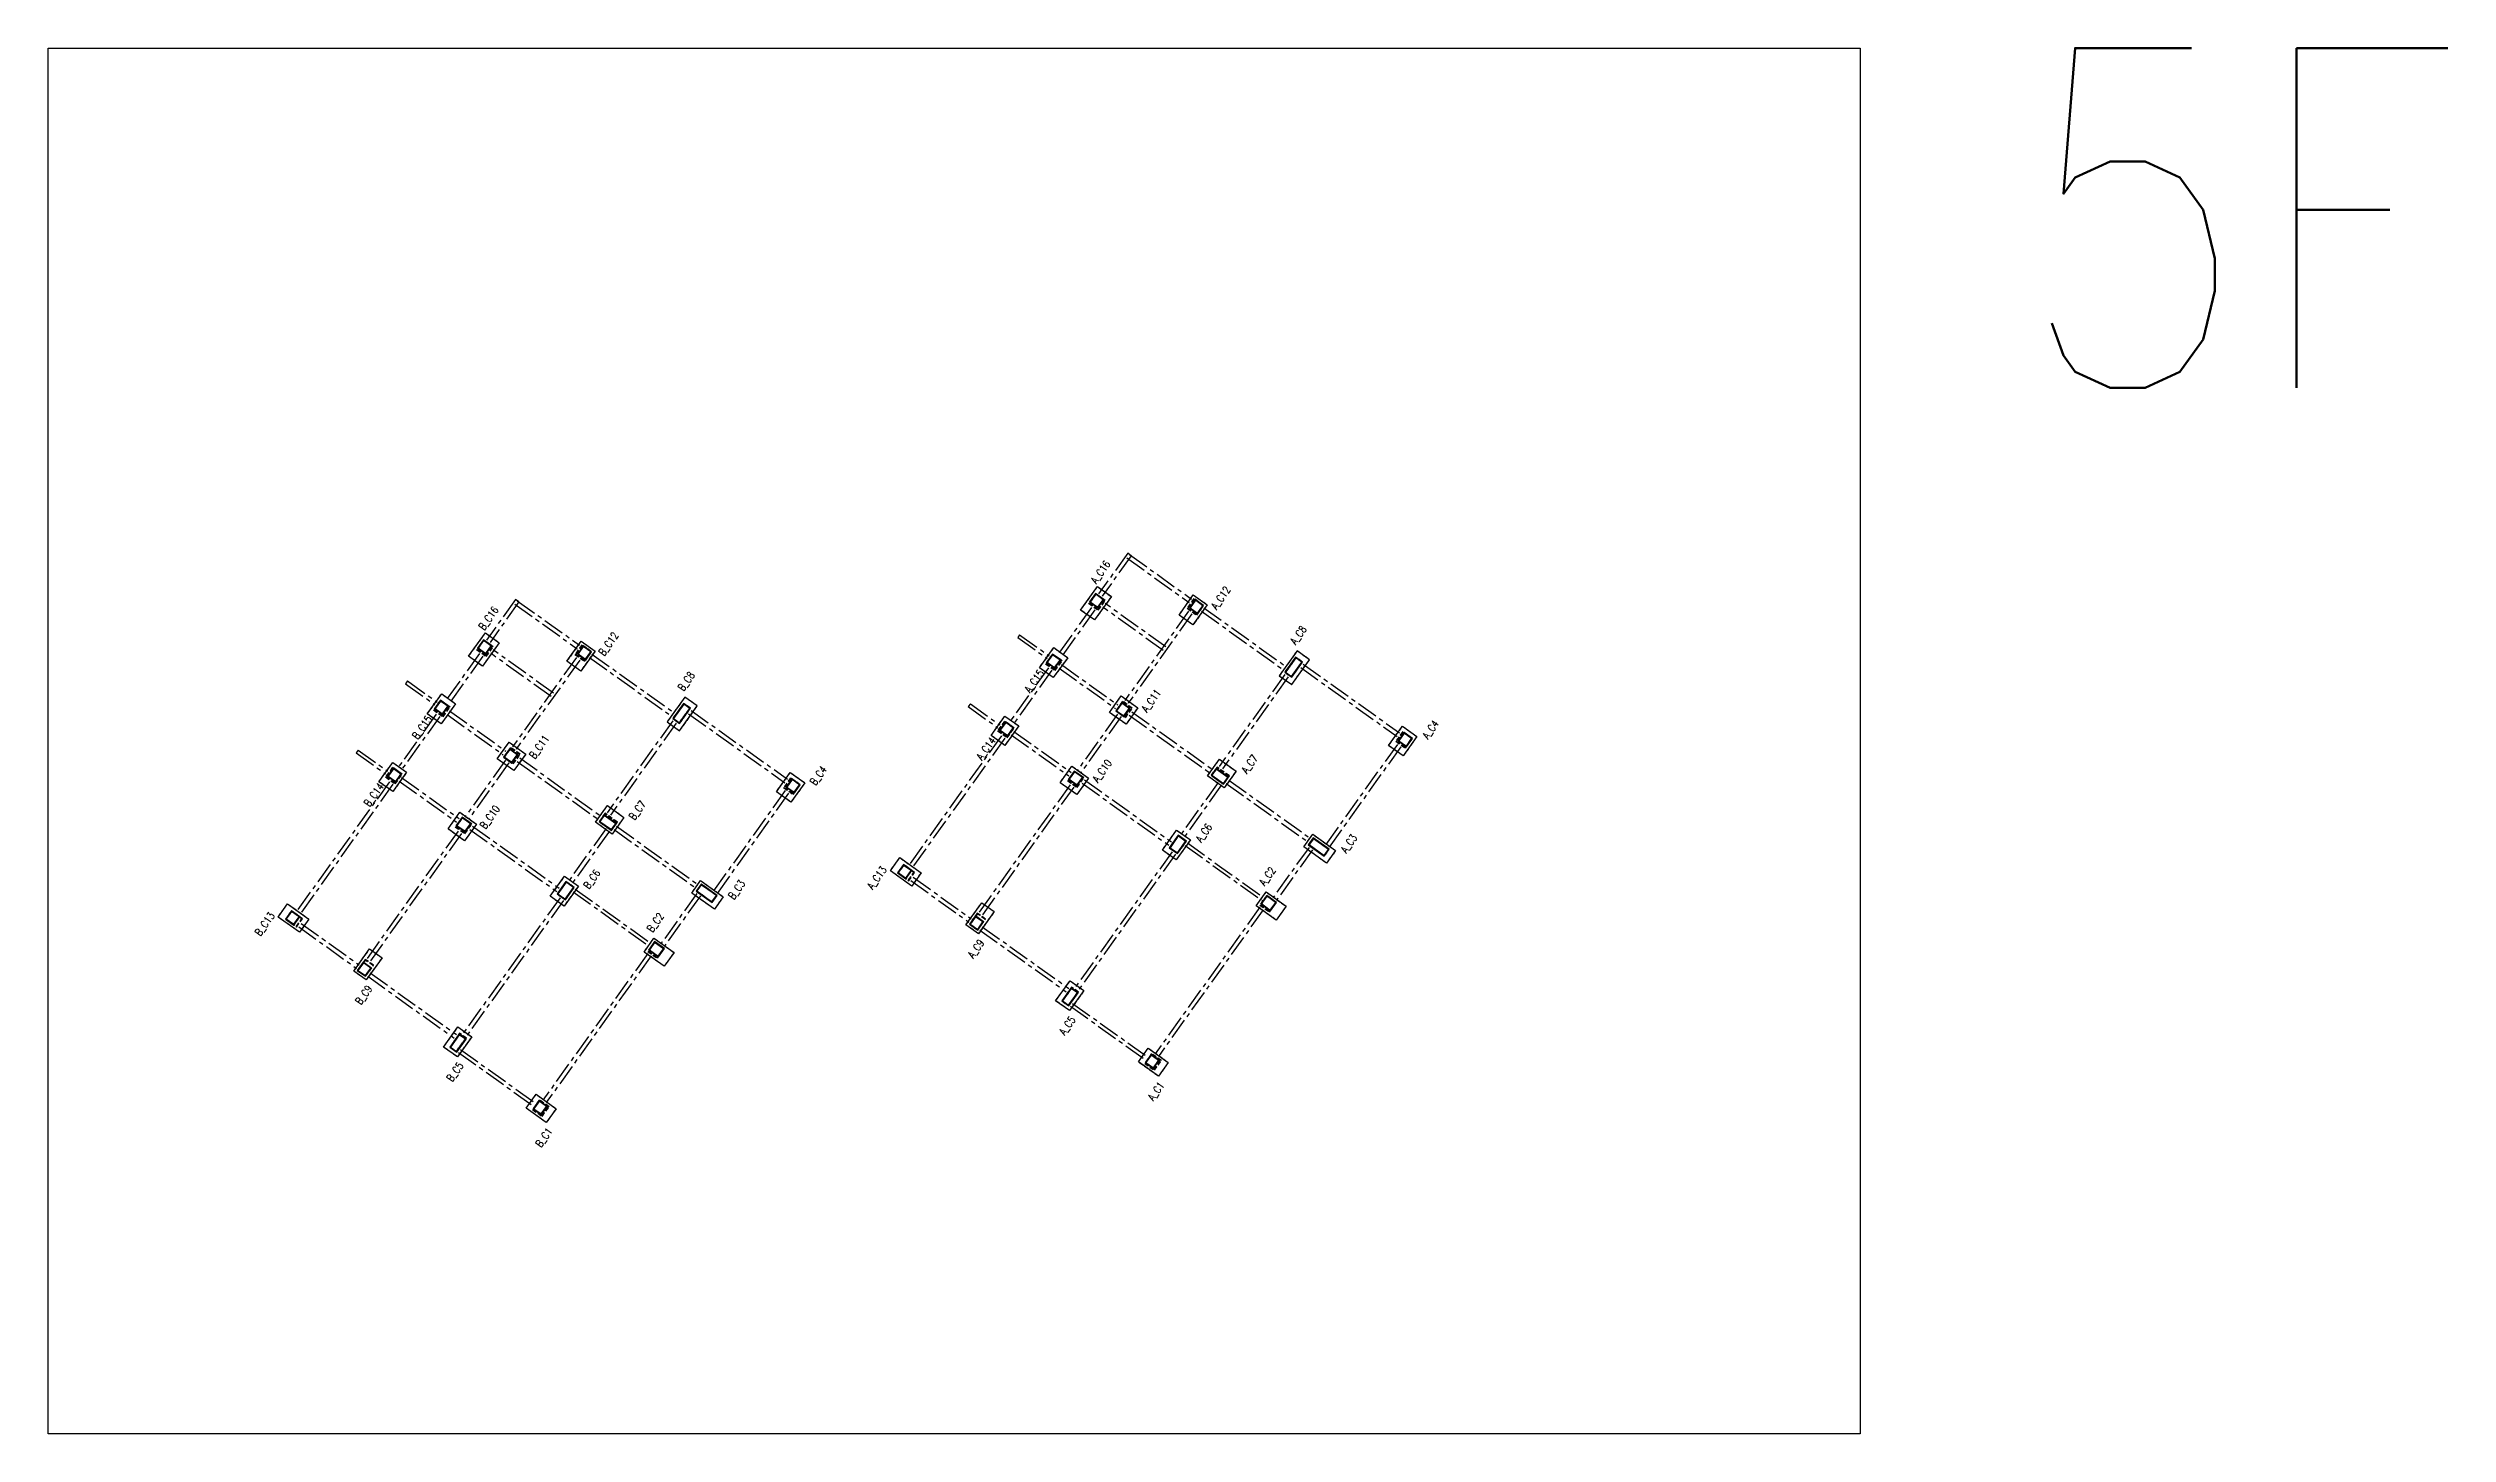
# Model space of a CAD drawing. Header units: millimetres. Extents: x 50002 to 69886, y 27475 to 200427.
# Drawn here: x 50002 to 64126, y 73252 to 81407 of the extents above; entities that cross this region are included whole.
import ezdxf
from ezdxf.enums import TextEntityAlignment as Align

# ---------------------------------------------------------------- set-up
doc = ezdxf.new("R2010")
doc.units = ezdxf.units.MM
doc.header["$LTSCALE"] = 100
doc.header["$MEASUREMENT"] = 0
doc.linetypes.add('CENTER', pattern=[2, 1.25, -0.25, 0.25, -0.25])
doc.linetypes.add('HIDDEN', pattern=[0.375, 0.25, -0.125])
for name, color, linetype in [('TC-COLUMN', 1, 'Continuous'), ('TC-TC', 4, 'Continuous'), ('TC-虛柱', 4, 'HIDDEN'), ('TC-虛鋼柱', 4, 'HIDDEN'), ('TC-鋼柱', 11, 'Continuous')]:
    doc.layers.add(name, color=color, linetype=linetype)
doc.layers.add('TC-鋼粱(隱藏)', color=183, linetype='CENTER', plot=False)
doc.styles.get("Standard").update_dxf_attribs({"font": 'txt.shx', "width": 0.8, "bigfont": 'ae.shx'})

msp = doc.modelspace()

# ---------------------------------------------------------------- texts
at = {"layer": 'Defpoints', "color": 2, "width": 0.8}
msp.add_text('5F', height=2000, rotation=360, dxfattribs=at).set_placement((61589, 81407), align=Align.TOP_LEFT)
at = {"layer": 'TC-TC', "width": 0.8}
for s, p in [('A_C16', (56196, 78324)), ('B_C16', (52594, 78052)), ('A_C12', (56903, 78172)), ('A_C8', (57360, 77953)), ('B_C12', (53300, 77901)), ('B_C8', (53758, 77681)), ('A_C15', (55806, 77682)), ('A_C11', (56494, 77567)), ('B_C15', (52203, 77410)), ('A_C4', (58138, 77397)), ('B_C11', (52892, 77295)), ('A_C14', (55522, 77285)), ('B_C4', (54535, 77126)), ('A_C10', (56205, 77154)), ('A_C7', (57073, 77194)), ('B_C14', (51919, 77013)), ('B_C10', (52602, 76882)), ('B_C7', (53470, 76922)), ('A_C6', (56804, 76789)), ('A_C3', (57658, 76726)), ('B_C6', (53202, 76517)), ('A_C13', (54880, 76525)), ('A_C2', (57178, 76534)), ('B_C3', (54055, 76455)), ('B_C13', (51277, 76253)), ('B_C2', (53576, 76262)), ('A_C9', (55463, 76107)), ('B_C9', (51860, 75836)), ('A_C5', (56000, 75655)), ('B_C5', (52397, 75383)), ('A_C1', (56523, 75269)), ('B_C1', (52920, 74997))]:
    msp.add_text(s, height=45, rotation=54.44, dxfattribs=at).set_placement(p, align=Align.MIDDLE_CENTER)

# ---------------------------------------------------------------- linework, layer by layer
at = {"layer": 'Defpoints'}
msp.add_lwpolyline([(50002, 81407), (60666, 81407), (60666, 73252), (50002, 73252)], close=True, dxfattribs=at)
at = {"layer": 'TC-COLUMN'}
for points in [[(56260, 78180), (56161, 78042), (56079, 78100), (56178, 78238)], [(56658, 78071), (56742, 78189), (56824, 78131), (56740, 78013)], [(52477, 77828), (52576, 77966), (52657, 77908), (52558, 77770)], [(53056, 77799), (53140, 77917), (53221, 77859), (53137, 77741)], [(55837, 77761), (55921, 77879), (56003, 77820), (55918, 77703)], [(57248, 77714), (57321, 77662), (57426, 77808), (57353, 77860)], [(52234, 77489), (52319, 77607), (52400, 77549), (52316, 77431)], [(53645, 77442), (53719, 77390), (53823, 77536), (53750, 77588)], [(56318, 77595), (56415, 77525), (56346, 77428), (56248, 77497)], [(55552, 77362), (55633, 77476), (55715, 77418), (55633, 77304)], [(57891, 77303), (57973, 77417), (58058, 77356), (57977, 77242)], [(52715, 77323), (52813, 77253), (52743, 77156), (52646, 77225)], [(51949, 77090), (52031, 77204), (52112, 77146), (52031, 77032)], [(54289, 77031), (54370, 77145), (54456, 77084), (54374, 76970)], [(56028, 77182), (56125, 77112), (56056, 77014), (55958, 77084)], [(56896, 77222), (56994, 77152), (56924, 77054), (56826, 77124)], [(52425, 76910), (52523, 76840), (52453, 76742), (52356, 76812)], [(53294, 76950), (53391, 76880), (53321, 76782), (53224, 76852)], [(56560, 76688), (56644, 76806), (56725, 76748), (56641, 76630)], [(57392, 76707), (57445, 76781), (57579, 76685), (57526, 76611)], [(55085, 76476), (54959, 76566), (55014, 76644), (55140, 76554)], [(52957, 76416), (53042, 76534), (53123, 76476), (53039, 76358)], [(53790, 76435), (53842, 76509), (53976, 76413), (53924, 76340)], [(57230, 76276), (57112, 76360), (57171, 76442), (57288, 76357)], [(51482, 76204), (51356, 76294), (51411, 76372), (51537, 76282)], [(55497, 76378), (55570, 76326), (55477, 76196), (55404, 76248)], [(53628, 76004), (53510, 76088), (53568, 76170), (53686, 76085)], [(51894, 76106), (51968, 76054), (51874, 75924), (51801, 75976)], [(55932, 75801), (56017, 75919), (56098, 75861), (56014, 75743)], [(52330, 75529), (52414, 75647), (52495, 75589), (52411, 75471)], [(56537, 75357), (56419, 75441), (56477, 75523), (56595, 75438)], [(52934, 75085), (52816, 75169), (52874, 75251), (52992, 75166)]]:
    msp.add_lwpolyline(points, close=True, dxfattribs=at)
at = {"layer": 'TC-虛柱'}
for points in [[(56260, 78180), (56161, 78042), (56079, 78100), (56178, 78238)], [(56658, 78071), (56742, 78189), (56824, 78131), (56740, 78013)], [(52477, 77828), (52576, 77966), (52657, 77908), (52558, 77770)], [(53056, 77799), (53140, 77917), (53221, 77859), (53137, 77741)], [(55837, 77761), (55921, 77879), (56003, 77820), (55918, 77703)], [(57248, 77714), (57321, 77662), (57426, 77808), (57353, 77860)], [(52234, 77489), (52319, 77607), (52400, 77549), (52316, 77431)], [(53645, 77442), (53719, 77390), (53823, 77536), (53750, 77588)], [(56318, 77595), (56415, 77525), (56346, 77428), (56248, 77497)], [(55552, 77362), (55633, 77476), (55715, 77418), (55633, 77304)], [(57891, 77303), (57973, 77417), (58058, 77356), (57977, 77242)], [(52715, 77323), (52813, 77253), (52743, 77156), (52646, 77225)], [(51949, 77090), (52031, 77204), (52112, 77146), (52031, 77032)], [(54289, 77031), (54370, 77145), (54456, 77084), (54374, 76970)], [(56028, 77182), (56125, 77112), (56056, 77014), (55958, 77084)], [(56896, 77222), (56994, 77152), (56924, 77054), (56826, 77124)], [(52425, 76910), (52523, 76840), (52453, 76742), (52356, 76812)], [(53294, 76950), (53391, 76880), (53321, 76782), (53224, 76852)], [(56560, 76688), (56644, 76806), (56725, 76748), (56641, 76630)], [(57392, 76707), (57445, 76781), (57579, 76685), (57526, 76611)], [(55085, 76476), (54959, 76566), (55014, 76644), (55140, 76554)], [(52957, 76416), (53042, 76534), (53123, 76476), (53039, 76358)], [(53790, 76435), (53842, 76509), (53976, 76413), (53924, 76340)], [(57230, 76276), (57112, 76360), (57171, 76442), (57288, 76357)], [(51482, 76204), (51356, 76294), (51411, 76372), (51537, 76282)], [(55497, 76378), (55570, 76326), (55477, 76196), (55404, 76248)], [(53628, 76004), (53510, 76088), (53568, 76170), (53686, 76085)], [(51894, 76106), (51968, 76054), (51874, 75924), (51801, 75976)], [(55932, 75801), (56017, 75919), (56098, 75861), (56014, 75743)], [(52330, 75529), (52414, 75647), (52495, 75589), (52411, 75471)], [(56537, 75357), (56419, 75441), (56477, 75523), (56595, 75438)], [(52934, 75085), (52816, 75169), (52874, 75251), (52992, 75166)]]:
    msp.add_lwpolyline(points, close=True, dxfattribs=at)
at = {"layer": 'TC-虛鋼柱'}
for points in [[(56183, 78099), (56224, 78156), (56167, 78197), (56126, 78140)], [(56183, 78103), (56220, 78155), (56168, 78193), (56131, 78141)], [(56762, 78070), (56803, 78127), (56746, 78168), (56705, 78111)], [(56761, 78074), (56799, 78126), (56747, 78164), (56709, 78112)], [(52581, 77827), (52622, 77884), (52565, 77925), (52524, 77868)], [(52580, 77831), (52617, 77884), (52565, 77921), (52528, 77869)], [(53160, 77798), (53200, 77855), (53144, 77896), (53103, 77839)], [(53159, 77802), (53196, 77855), (53144, 77892), (53107, 77840)], [(55929, 77744), (55970, 77801), (55913, 77841), (55872, 77784)], [(55929, 77748), (55966, 77800), (55914, 77837), (55877, 77785)], [(57385, 77794), (57344, 77823), (57280, 77734), (57321, 77705)], [(57381, 77793), (57345, 77819), (57285, 77734), (57320, 77709)], [(52327, 77472), (52368, 77529), (52311, 77570), (52270, 77513)], [(52326, 77476), (52363, 77528), (52311, 77565), (52274, 77513)], [(53783, 77522), (53742, 77551), (53678, 77462), (53719, 77433)], [(53778, 77521), (53743, 77547), (53682, 77462), (53718, 77437)], [(56343, 77467), (56383, 77523), (56326, 77564), (56286, 77507)], [(56342, 77471), (56379, 77523), (56327, 77560), (56290, 77508)], [(55647, 77349), (55688, 77406), (55631, 77447), (55590, 77390)], [(55647, 77353), (55684, 77405), (55632, 77443), (55594, 77391)], [(52740, 77195), (52781, 77252), (52724, 77292), (52683, 77235)], [(52740, 77199), (52777, 77251), (52725, 77288), (52687, 77236)], [(57991, 77287), (58032, 77344), (57975, 77385), (57934, 77328)], [(57990, 77291), (58027, 77344), (57975, 77381), (57938, 77329)], [(52045, 77077), (52086, 77134), (52029, 77175), (51988, 77118)], [(52044, 77081), (52081, 77134), (52029, 77171), (51992, 77119)], [(56058, 77056), (56098, 77113), (56041, 77153), (56001, 77097)], [(56057, 77060), (56094, 77112), (56042, 77149), (56005, 77097)], [(56920, 77075), (56955, 77124), (56882, 77176), (56847, 77128)], [(56920, 77079), (56951, 77123), (56883, 77172), (56851, 77128)], [(54388, 77015), (54429, 77072), (54372, 77113), (54331, 77056)], [(54388, 77020), (54425, 77072), (54373, 77109), (54336, 77057)], [(52455, 76784), (52496, 76841), (52439, 76882), (52398, 76825)], [(52455, 76788), (52492, 76840), (52440, 76877), (52402, 76825)], [(53318, 76803), (53353, 76852), (53280, 76905), (53245, 76856)], [(53317, 76808), (53349, 76851), (53280, 76900), (53249, 76856)], [(56649, 76667), (56702, 76740), (56653, 76775), (56600, 76702)], [(56649, 76671), (56697, 76739), (56653, 76771), (56605, 76702)], [(57513, 76652), (57542, 76693), (57448, 76760), (57419, 76719)], [(57512, 76656), (57537, 76692), (57449, 76755), (57423, 76720)], [(55067, 76507), (55102, 76556), (55037, 76603), (55002, 76554)], [(55066, 76512), (55098, 76555), (55037, 76598), (55006, 76555)], [(53047, 76395), (53099, 76468), (53050, 76503), (52998, 76430)], [(53046, 76399), (53095, 76467), (53051, 76499), (53002, 76430)], [(53910, 76380), (53939, 76421), (53846, 76488), (53817, 76447)], [(53909, 76384), (53935, 76420), (53846, 76484), (53821, 76448)], [(57190, 76323), (57231, 76380), (57174, 76421), (57133, 76364)], [(57190, 76327), (57227, 76379), (57175, 76417), (57137, 76364)], [(51464, 76235), (51499, 76284), (51434, 76331), (51399, 76282)], [(51464, 76240), (51495, 76284), (51435, 76327), (51404, 76283)], [(55473, 76217), (55520, 76282), (55471, 76317), (55425, 76252)], [(55473, 76221), (55516, 76281), (55472, 76313), (55429, 76252)], [(53588, 76051), (53629, 76108), (53572, 76149), (53531, 76092)], [(53587, 76055), (53624, 76107), (53572, 76145), (53535, 76093)], [(51871, 75945), (51918, 76010), (51869, 76045), (51822, 75980)], [(51870, 75949), (51913, 76009), (51869, 76041), (51826, 75980)], [(56009, 75771), (56067, 75852), (56026, 75882), (55968, 75800)], [(56008, 75775), (56063, 75852), (56027, 75877), (55972, 75801)], [(52407, 75499), (52465, 75581), (52424, 75610), (52366, 75528)], [(52406, 75503), (52460, 75580), (52425, 75605), (52370, 75529)], [(56513, 75392), (56554, 75449), (56497, 75490), (56456, 75433)], [(56512, 75397), (56549, 75449), (56497, 75486), (56460, 75434)], [(52910, 75121), (52951, 75178), (52894, 75218), (52853, 75161)], [(52910, 75125), (52947, 75177), (52895, 75214), (52858, 75162)]]:
    msp.add_lwpolyline(points, close=True, dxfattribs=at)
at = {"layer": 'TC-鋼柱'}
for points in [[(56181, 78113), (56216, 78162), (56167, 78197), (56132, 78148)], [(56180, 78117), (56212, 78161), (56168, 78193), (56136, 78149)], [(56768, 78078), (56803, 78127), (56754, 78162), (56719, 78113)], [(56767, 78082), (56799, 78126), (56755, 78158), (56723, 78114)], [(52579, 77841), (52614, 77890), (52565, 77925), (52530, 77876)], [(52578, 77845), (52609, 77889), (52565, 77921), (52534, 77877)], [(53166, 77806), (53200, 77855), (53152, 77890), (53117, 77841)], [(53165, 77811), (53196, 77855), (53152, 77886), (53121, 77842)], [(55927, 77758), (55962, 77807), (55913, 77841), (55878, 77793)], [(55926, 77762), (55958, 77806), (55914, 77837), (55882, 77793)], [(57385, 77794), (57344, 77823), (57280, 77734), (57321, 77705)], [(57381, 77793), (57345, 77819), (57285, 77734), (57320, 77709)], [(52325, 77486), (52359, 77535), (52311, 77570), (52276, 77521)], [(52324, 77490), (52355, 77534), (52311, 77565), (52280, 77521)], [(53783, 77522), (53742, 77551), (53678, 77462), (53719, 77433)], [(53778, 77521), (53743, 77547), (53682, 77462), (53718, 77437)], [(56335, 77472), (56369, 77521), (56321, 77556), (56286, 77507)], [(56334, 77477), (56365, 77520), (56321, 77552), (56290, 77508)], [(55651, 77359), (55686, 77408), (55637, 77442), (55602, 77394)], [(55650, 77363), (55682, 77407), (55638, 77438), (55606, 77394)], [(52732, 77200), (52767, 77249), (52718, 77284), (52683, 77235)], [(52731, 77205), (52763, 77249), (52719, 77280), (52687, 77236)], [(57997, 77295), (58032, 77344), (57983, 77379), (57948, 77330)], [(57996, 77300), (58027, 77344), (57983, 77375), (57952, 77331)], [(52049, 77087), (52083, 77136), (52035, 77171), (52000, 77122)], [(52048, 77091), (52079, 77135), (52035, 77166), (52004, 77122)], [(56059, 77067), (56094, 77116), (56041, 77153), (56007, 77105)], [(56059, 77071), (56090, 77115), (56042, 77149), (56011, 77105)], [(56920, 77075), (56949, 77116), (56876, 77168), (56847, 77128)], [(56920, 77079), (56945, 77115), (56877, 77164), (56851, 77128)], [(54394, 77024), (54429, 77072), (54380, 77107), (54345, 77058)], [(54393, 77028), (54425, 77072), (54381, 77103), (54350, 77059)], [(52457, 76795), (52492, 76844), (52439, 76882), (52404, 76833)], [(52456, 76799), (52488, 76843), (52440, 76877), (52408, 76833)], [(53318, 76803), (53347, 76844), (53274, 76896), (53245, 76856)], [(53317, 76808), (53343, 76843), (53274, 76892), (53249, 76856)], [(56649, 76667), (56702, 76740), (56653, 76775), (56600, 76702)], [(56649, 76671), (56697, 76739), (56653, 76771), (56605, 76702)], [(57513, 76652), (57542, 76693), (57448, 76760), (57419, 76719)], [(57512, 76656), (57537, 76692), (57449, 76755), (57423, 76720)], [(55051, 76519), (55086, 76568), (55037, 76603), (55002, 76554)], [(55050, 76523), (55081, 76567), (55037, 76598), (55006, 76555)], [(53047, 76395), (53099, 76468), (53050, 76503), (52998, 76430)], [(53046, 76399), (53095, 76467), (53051, 76499), (53002, 76430)], [(53910, 76380), (53939, 76421), (53846, 76488), (53817, 76447)], [(53909, 76384), (53935, 76420), (53846, 76484), (53821, 76448)], [(57196, 76331), (57231, 76380), (57174, 76421), (57139, 76372)], [(57195, 76335), (57227, 76379), (57175, 76417), (57143, 76373)], [(51448, 76247), (51483, 76296), (51434, 76331), (51399, 76282)], [(51448, 76251), (51479, 76295), (51435, 76327), (51404, 76283)], [(55473, 76217), (55508, 76266), (55460, 76300), (55425, 76252)], [(55473, 76221), (55504, 76265), (55460, 76296), (55429, 76252)], [(53594, 76059), (53629, 76108), (53572, 76149), (53537, 76100)], [(53593, 76063), (53624, 76107), (53572, 76145), (53541, 76101)], [(51871, 75945), (51906, 75994), (51857, 76029), (51822, 75980)], [(51870, 75949), (51902, 75993), (51858, 76024), (51826, 75980)], [(56009, 75771), (56064, 75848), (56024, 75877), (55968, 75800)], [(56008, 75775), (56060, 75848), (56024, 75873), (55972, 75801)], [(52407, 75499), (52462, 75576), (52421, 75606), (52366, 75528)], [(52406, 75503), (52458, 75576), (52422, 75601), (52370, 75529)], [(56508, 75402), (56542, 75451), (56494, 75486), (56459, 75437)], [(56507, 75407), (56538, 75450), (56494, 75482), (56463, 75438)], [(52905, 75130), (52940, 75179), (52891, 75214), (52856, 75165)], [(52904, 75135), (52936, 75179), (52892, 75210), (52860, 75166)]]:
    msp.add_lwpolyline(points, close=True, dxfattribs=at)
at = {"layer": 'TC-鋼粱(隱藏)'}
for p, q in [((56356, 78435), (56185, 78196)), ((56376, 78420), (56206, 78182)), ((56351, 78407), (56717, 78145)), ((56376, 78420), (56356, 78435)), ((56366, 78427), (56732, 78165)), ((52753, 78163), (52583, 77924)), ((52773, 78148), (52603, 77910)), ((52749, 78135), (53115, 77873)), ((52773, 78148), (52753, 78163)), ((52763, 78155), (53130, 77894)), ((56143, 78116), (55941, 77834)), ((56565, 77863), (56209, 78118)), ((56580, 77884), (56224, 78138)), ((56805, 78113), (57291, 77766)), ((56163, 78101), (55962, 77819)), ((56714, 78093), (56339, 77568)), ((56734, 78078), (56359, 77553)), ((56791, 78093), (57277, 77745)), ((52541, 77844), (52339, 77562)), ((52561, 77829), (52359, 77547)), ((52963, 77591), (52607, 77846)), ((52977, 77612), (52621, 77866)), ((53203, 77841), (53689, 77494)), ((55720, 77955), (55709, 77938)), ((55709, 77938), (55882, 77815)), ((55720, 77955), (55893, 77831)), ((53111, 77821), (52736, 77296)), ((53132, 77806), (52756, 77281)), ((53188, 77821), (53674, 77474)), ((55889, 77760), (55659, 77439)), ((55909, 77746), (55680, 77424)), ((55952, 77758), (56284, 77521)), ((55967, 77779), (56298, 77542)), ((57281, 77721), (56894, 77180)), ((57301, 77707), (56914, 77166)), ((57374, 77762), (57942, 77356)), ((57389, 77782), (57956, 77377)), ((52118, 77683), (52106, 77666)), ((52106, 77666), (52279, 77543)), ((52118, 77683), (52291, 77559)), ((55430, 77548), (55418, 77532)), ((55430, 77548), (55603, 77424)), ((52287, 77488), (52057, 77167)), ((52307, 77474), (52077, 77153)), ((52350, 77486), (52681, 77249)), ((52364, 77507), (52696, 77270)), ((53678, 77449), (53292, 76908)), ((53699, 77435), (53312, 76894)), ((53772, 77490), (54339, 77084)), ((53786, 77510), (54354, 77105)), ((55418, 77532), (55591, 77408)), ((56296, 77487), (56058, 77154)), ((56317, 77473), (56078, 77140)), ((56365, 77481), (56843, 77140)), ((56380, 77502), (56858, 77160)), ((51827, 77276), (51816, 77260)), ((51827, 77276), (52000, 77152)), ((55613, 77361), (55065, 76595)), ((55633, 77347), (55085, 76580)), ((55671, 77366), (56009, 77125)), ((55686, 77386), (56023, 77145)), ((57943, 77310), (57521, 76720)), ((57963, 77295), (57541, 76705)), ((51816, 77260), (51988, 77136)), ((52694, 77216), (52455, 76882)), ((52714, 77201), (52476, 76868)), ((52763, 77209), (53241, 76868)), ((52778, 77230), (53255, 76888)), ((52011, 77090), (51462, 76323)), ((52031, 77075), (51483, 76308)), ((52069, 77094), (52406, 76853)), ((52083, 77114), (52421, 76873)), ((54340, 77038), (53919, 76448)), ((54360, 77023), (53939, 76433)), ((56017, 77072), (55481, 76322)), ((56038, 77058), (55501, 76307)), ((56088, 77081), (56598, 76716)), ((56102, 77101), (56613, 76736)), ((56888, 77086), (56667, 76777)), ((56908, 77071), (56687, 76762)), ((56936, 77080), (57418, 76735)), ((56951, 77100), (57433, 76755)), ((52415, 76800), (51879, 76050)), ((52435, 76786), (51899, 76036)), ((52485, 76809), (52996, 76444)), ((52500, 76829), (53010, 76464)), ((53286, 76814), (53065, 76505)), ((53306, 76800), (53085, 76490)), ((53334, 76808), (53816, 76463)), ((53348, 76828), (53830, 76483)), ((56695, 76714), (57143, 76394)), ((56707, 76730), (57154, 76410)), ((57423, 76704), (57210, 76407)), ((56617, 76678), (56046, 75879)), ((56637, 76663), (56067, 75865)), ((57443, 76690), (57231, 76392)), ((53093, 76442), (53540, 76122)), ((53104, 76458), (53552, 76138)), ((53820, 76432), (53608, 76135)), ((53841, 76418), (53628, 76121)), ((55079, 76508), (55421, 76264)), ((55094, 76528), (55435, 76284)), ((53015, 76406), (52444, 75608)), ((53035, 76391), (52464, 75593)), ((57134, 76351), (56517, 75488)), ((57154, 76337), (56537, 75474)), ((51477, 76236), (51818, 75992)), ((51492, 76256), (51833, 76012)), ((55486, 76217), (55994, 75854)), ((55500, 76237), (56009, 75874)), ((53531, 76079), (52914, 75216)), ((53551, 76065), (52934, 75202)), ((51883, 75945), (52392, 75582)), ((51898, 75965), (52406, 75602)), ((56020, 75769), (56459, 75455)), ((56032, 75786), (56471, 75472)), ((52418, 75497), (52857, 75183)), ((52429, 75514), (52869, 75200))]:
    msp.add_line(p, q, dxfattribs=at)

msp.set_redraw_order([(e.dxf.handle, doc.entitydb.next_handle()) for e in msp.query("TEXT MTEXT ATTDEF DIMENSION ARC_DIMENSION")])  # texts and dimensions are drawn at this point

doc.saveas('drawing.dxf')
